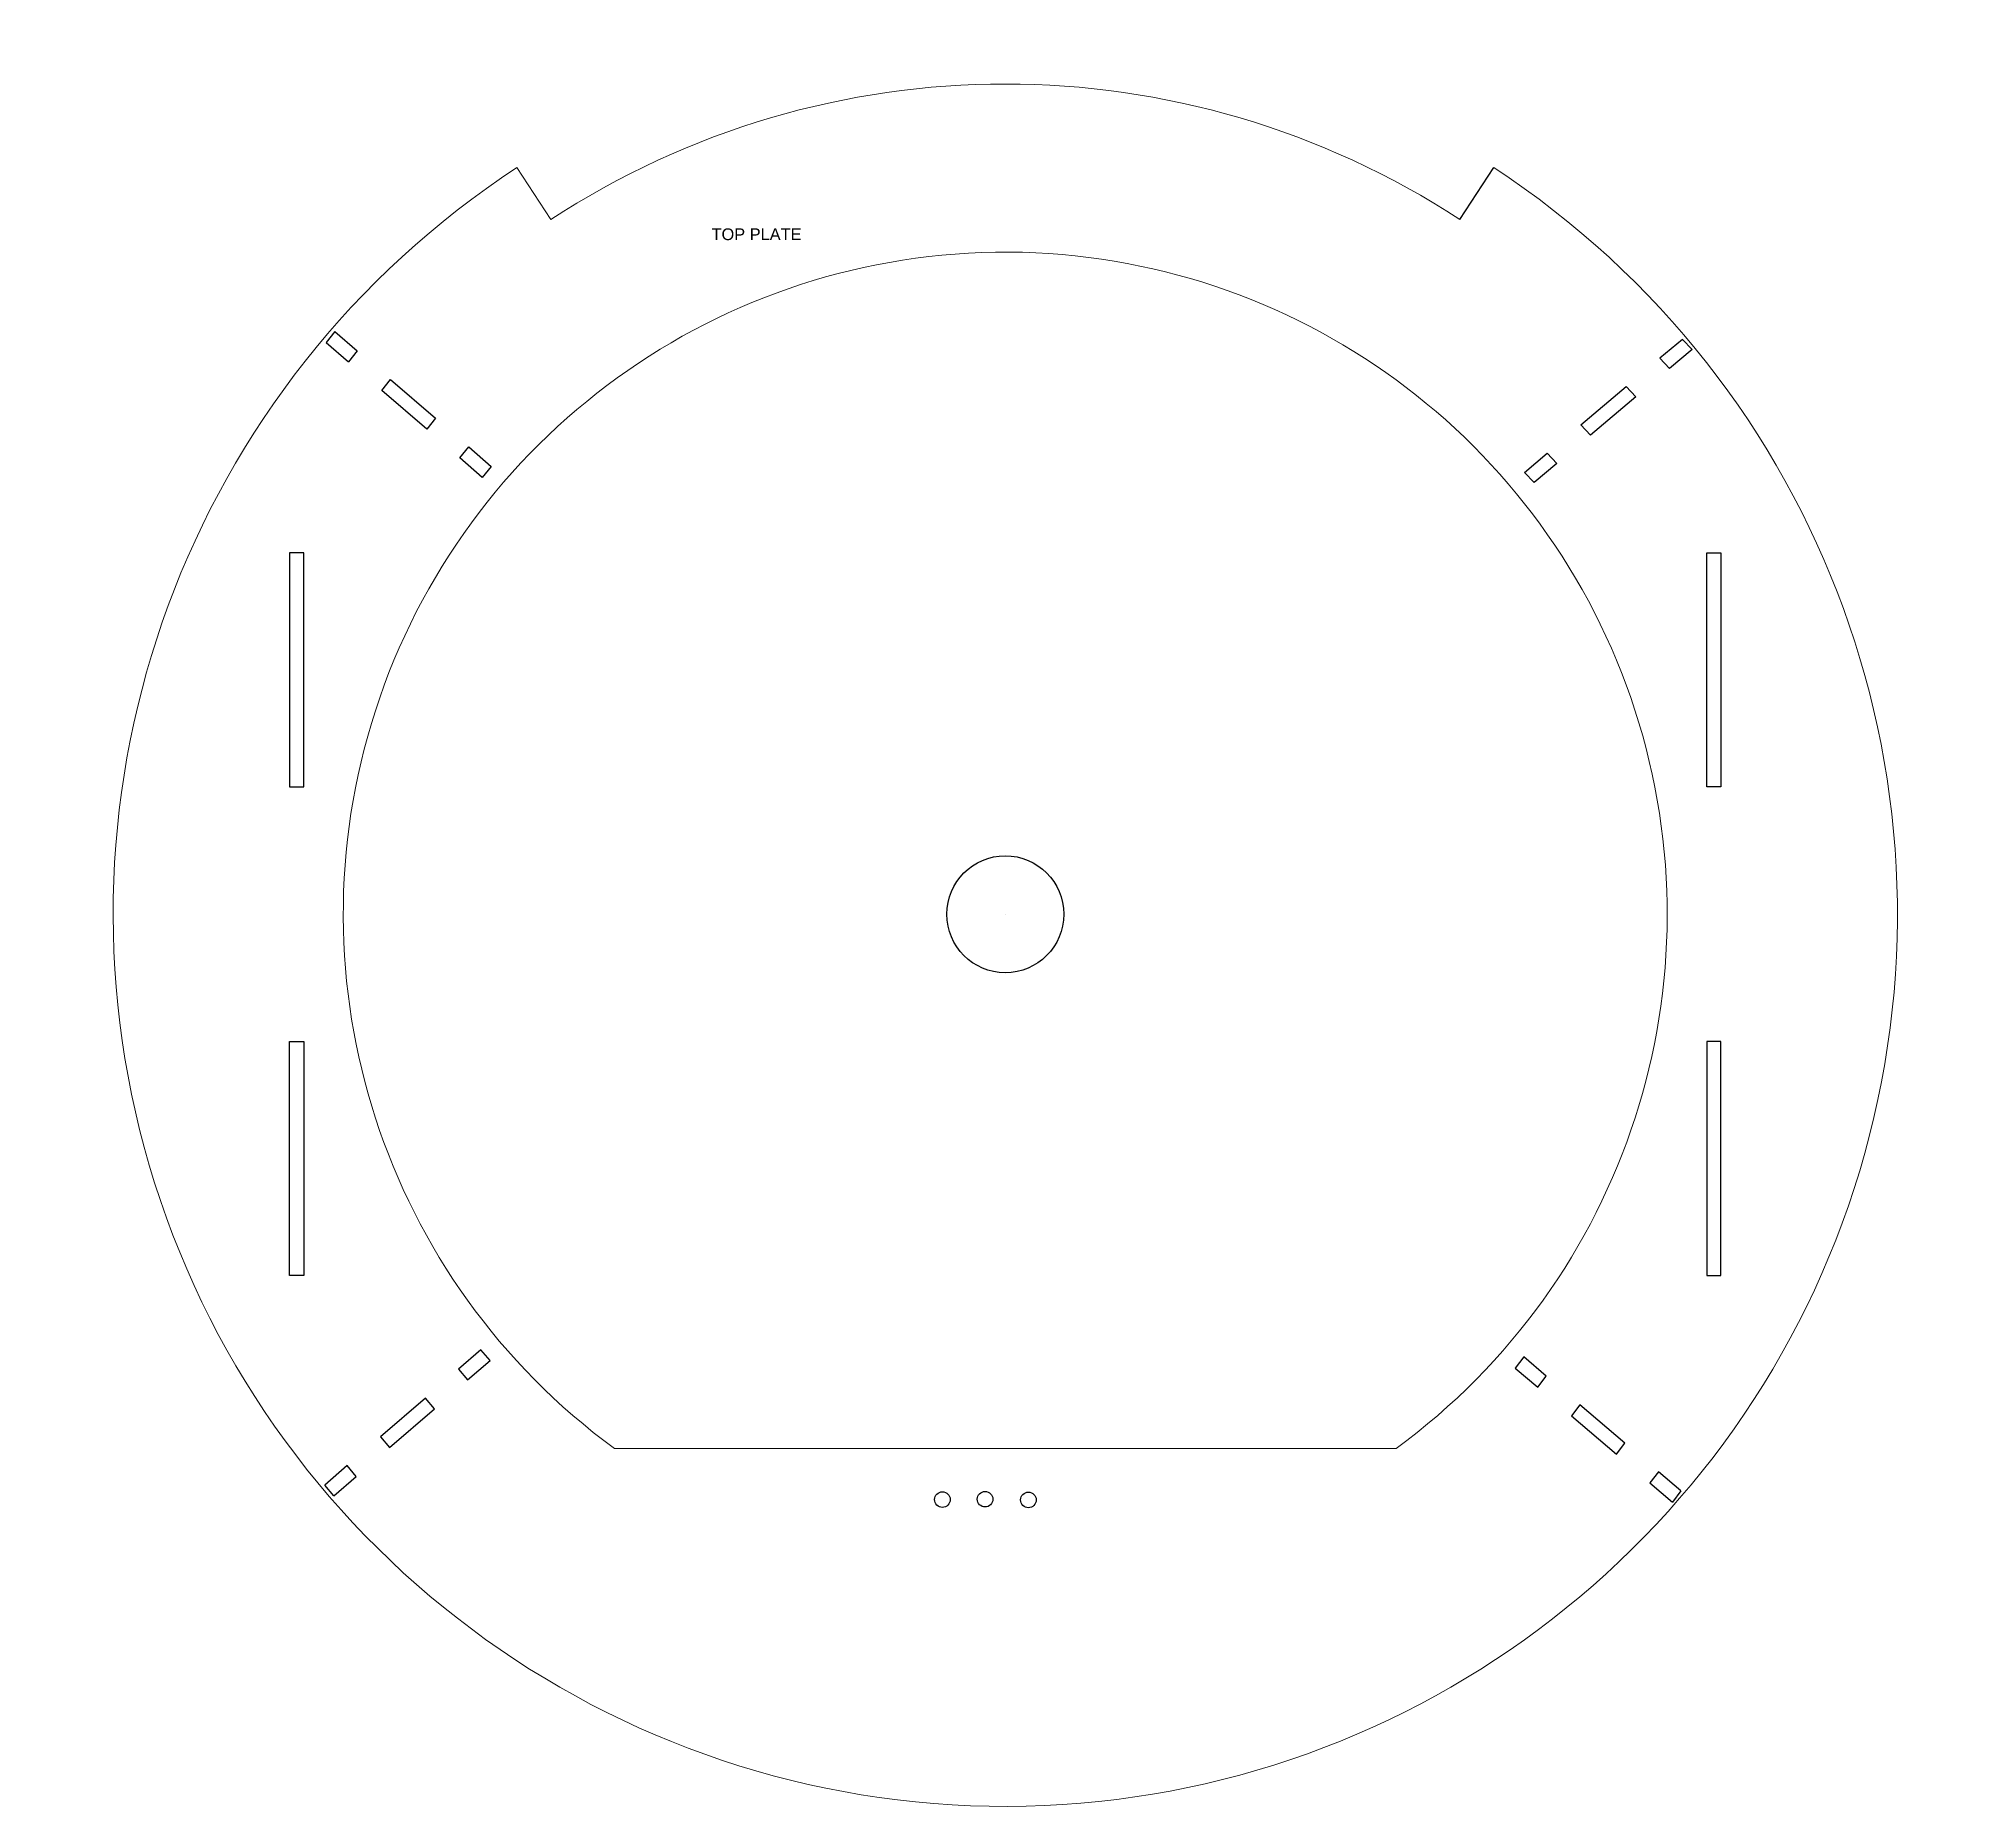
# Model space of a CAD drawing. Header units: millimetres. Extents: x 333 to 1793, y 281 to 794.
# Drawn here: x 1296.9 to 1793.2, y 340.5 to 794.2 of the extents above; entities that cross this region are included whole.
import ezdxf

# ---------------------------------------------------------------- set-up
doc = ezdxf.new("R2010")
doc.units = ezdxf.units.MM
doc.header["$MEASUREMENT"] = 0
doc.layers.get('0').update_dxf_attribs({"linetype": 'CONTINUOUS'})
doc.styles.add('Arial0', font='arial.ttf', dxfattribs={"height": 3.96})

msp = doc.modelspace()

# ---------------------------------------------------------------- texts
at = {"color": 7, "true_color": 0x000007, "style": 'Arial0'}
msp.add_text('TOP PLATE', height=3.004, dxfattribs=at).set_placement((1469.49, 742.5))

# ---------------------------------------------------------------- linework, layer by layer
at = {"color": 7, "linetype": 'Continuous', "lineweight": 9, "true_color": 0x000007}
for p, q in [((1419.53, 761.08), (1428.23, 747.75)), ((1645.13, 432.5), (1444.6, 432.5))]:
    msp.add_line(p, q, dxfattribs=at)
for p, q in [((1661.47, 747.79), (1670.17, 761.12)), ((1372.84, 719.07), (1370.59, 716.26)), ((1370.59, 716.26), (1376.33, 711.27)), ((1372.84, 719.07), (1378.59, 714.11)), ((1718.6, 717.03), (1712.75, 712.19)), ((1718.6, 717.03), (1721.09, 714.43)), ((1378.59, 714.11), (1376.33, 711.27)), ((1712.75, 712.19), (1715.23, 709.6)), ((1721.09, 714.43), (1715.23, 709.6)), ((1384.88, 703.91), (1387.15, 706.74)), ((1387.15, 706.74), (1398.66, 696.81)), ((1692.52, 695.1), (1704.13, 704.91)), ((1704.13, 704.91), (1706.62, 702.31)), ((1396.41, 694), (1384.88, 703.91)), ((1706.62, 702.31), (1695, 692.5)), ((1398.66, 696.81), (1396.41, 694)), ((1695, 692.5), (1692.52, 695.1)), ((1404.94, 686.61), (1407.21, 689.44)), ((1410.65, 681.6), (1404.94, 686.61)), ((1407.21, 689.44), (1412.91, 684.41)), ((1678.08, 682.92), (1683.89, 687.82)), ((1686.37, 685.22), (1680.57, 680.31)), ((1683.89, 687.82), (1686.37, 685.22)), ((1412.91, 684.41), (1410.65, 681.6)), ((1680.57, 680.31), (1678.08, 682.92)), ((1364.85, 662.24), (1361.25, 662.24)), ((1361.25, 662.24), (1361.25, 602.24)), ((1364.85, 602.24), (1364.85, 662.24)), ((1724.85, 602.24), (1724.85, 662.24)), ((1724.85, 662.24), (1728.45, 662.24)), ((1728.45, 662.24), (1728.45, 602.24)), ((1361.25, 602.24), (1364.85, 602.24)), ((1728.45, 602.24), (1724.85, 602.24)), ((1544.85, 569.57), (1544.85, 569.57)), ((1544.85, 569.57), (1544.85, 569.57)), ((1544.85, 569.57), (1544.85, 569.57)), ((1361.25, 476.9), (1361.25, 536.9)), ((1361.25, 536.9), (1364.85, 536.9)), ((1364.85, 536.9), (1364.85, 476.9)), ((1724.85, 536.9), (1724.85, 476.9)), ((1728.45, 536.9), (1724.85, 536.9)), ((1728.45, 476.9), (1728.45, 536.9)), ((1364.85, 476.9), (1361.25, 476.9)), ((1724.85, 476.9), (1728.45, 476.9)), ((1410.34, 457.84), (1404.6, 452.87)), ((1412.65, 455.07), (1410.34, 457.84)), ((1404.6, 452.87), (1406.9, 450.1)), ((1406.9, 450.1), (1412.65, 455.07)), ((1677.87, 456.03), (1675.7, 453.16)), ((1675.7, 453.16), (1681.48, 448.22)), ((1683.65, 451.09), (1677.87, 456.03)), ((1681.48, 448.22), (1683.65, 451.09)), ((1396.06, 445.47), (1384.57, 435.52)), ((1386.9, 432.77), (1398.39, 442.72)), ((1398.39, 442.72), (1396.06, 445.47)), ((1692.24, 443.76), (1690.07, 440.89)), ((1703.8, 433.89), (1692.24, 443.76)), ((1690.07, 440.89), (1701.63, 431.03)), ((1384.57, 435.52), (1386.9, 432.77)), ((1701.63, 431.03), (1703.8, 433.89)), ((1376.04, 428.13), (1370.27, 423.14)), ((1378.34, 425.36), (1376.04, 428.13)), ((1372.6, 420.39), (1370.27, 423.14)), ((1372.6, 420.39), (1378.34, 425.36)), ((1712.39, 426.56), (1710.23, 423.68)), ((1710.23, 423.68), (1715.99, 418.77)), ((1718.17, 421.63), (1712.39, 426.56)), ((1718.17, 421.63), (1715.99, 418.77))]:
    msp.add_line(p, q)
for centre, radius in [((1544.85, 569.57), 15), ((1528.72, 419.42), 2), ((1539.66, 419.51), 2), ((1550.77, 419.33), 2)]:
    msp.add_circle(centre, radius)
msp.add_open_spline([(1428.23, 747.75), (1499.12, 794.16), (1590.55, 794.1), (1661.47, 747.79)], degree=3, dxfattribs=at)
for points in [[(1419.53, 761.08), (1335.14, 705.87), (1296.87, 602), (1325.22, 505.24), (1325.22, 505.24), (1353.9, 407.46), (1443.54, 340.47), (1545.46, 340.71), (1545.46, 340.71), (1646.32, 341.04), (1734.97, 407.13), (1764.05, 503.72), (1764.05, 503.72), (1793.19, 600.91), (1755.02, 705.51), (1670.17, 761.12)], [(1444.6, 432.5), (1385.45, 475.8), (1360.71, 552.05), (1383.24, 621.78), (1383.24, 621.78), (1406.1, 692.31), (1471.69, 739.75), (1545.79, 739.42), (1545.79, 739.42), (1619.13, 738.92), (1683.77, 691.65), (1706.39, 621.92), (1706.39, 621.92), (1728.99, 552.12), (1704.28, 475.87), (1645.1, 432.5)]]:
    msp.add_open_spline(points, degree=3, knots=[0, 0, 0, 0, 0.0625, 0.0625, 0.0625, 0.062501, 0.125, 0.125, 0.125, 0.125001, 0.1875, 0.1875, 0.1875, 0.187501, 1, 1, 1, 1], dxfattribs=at)

msp.set_redraw_order([(e.dxf.handle, doc.entitydb.next_handle()) for e in msp.query("TEXT MTEXT ATTDEF DIMENSION ARC_DIMENSION")])  # texts and dimensions are drawn at this point

doc.saveas('drawing.dxf')
